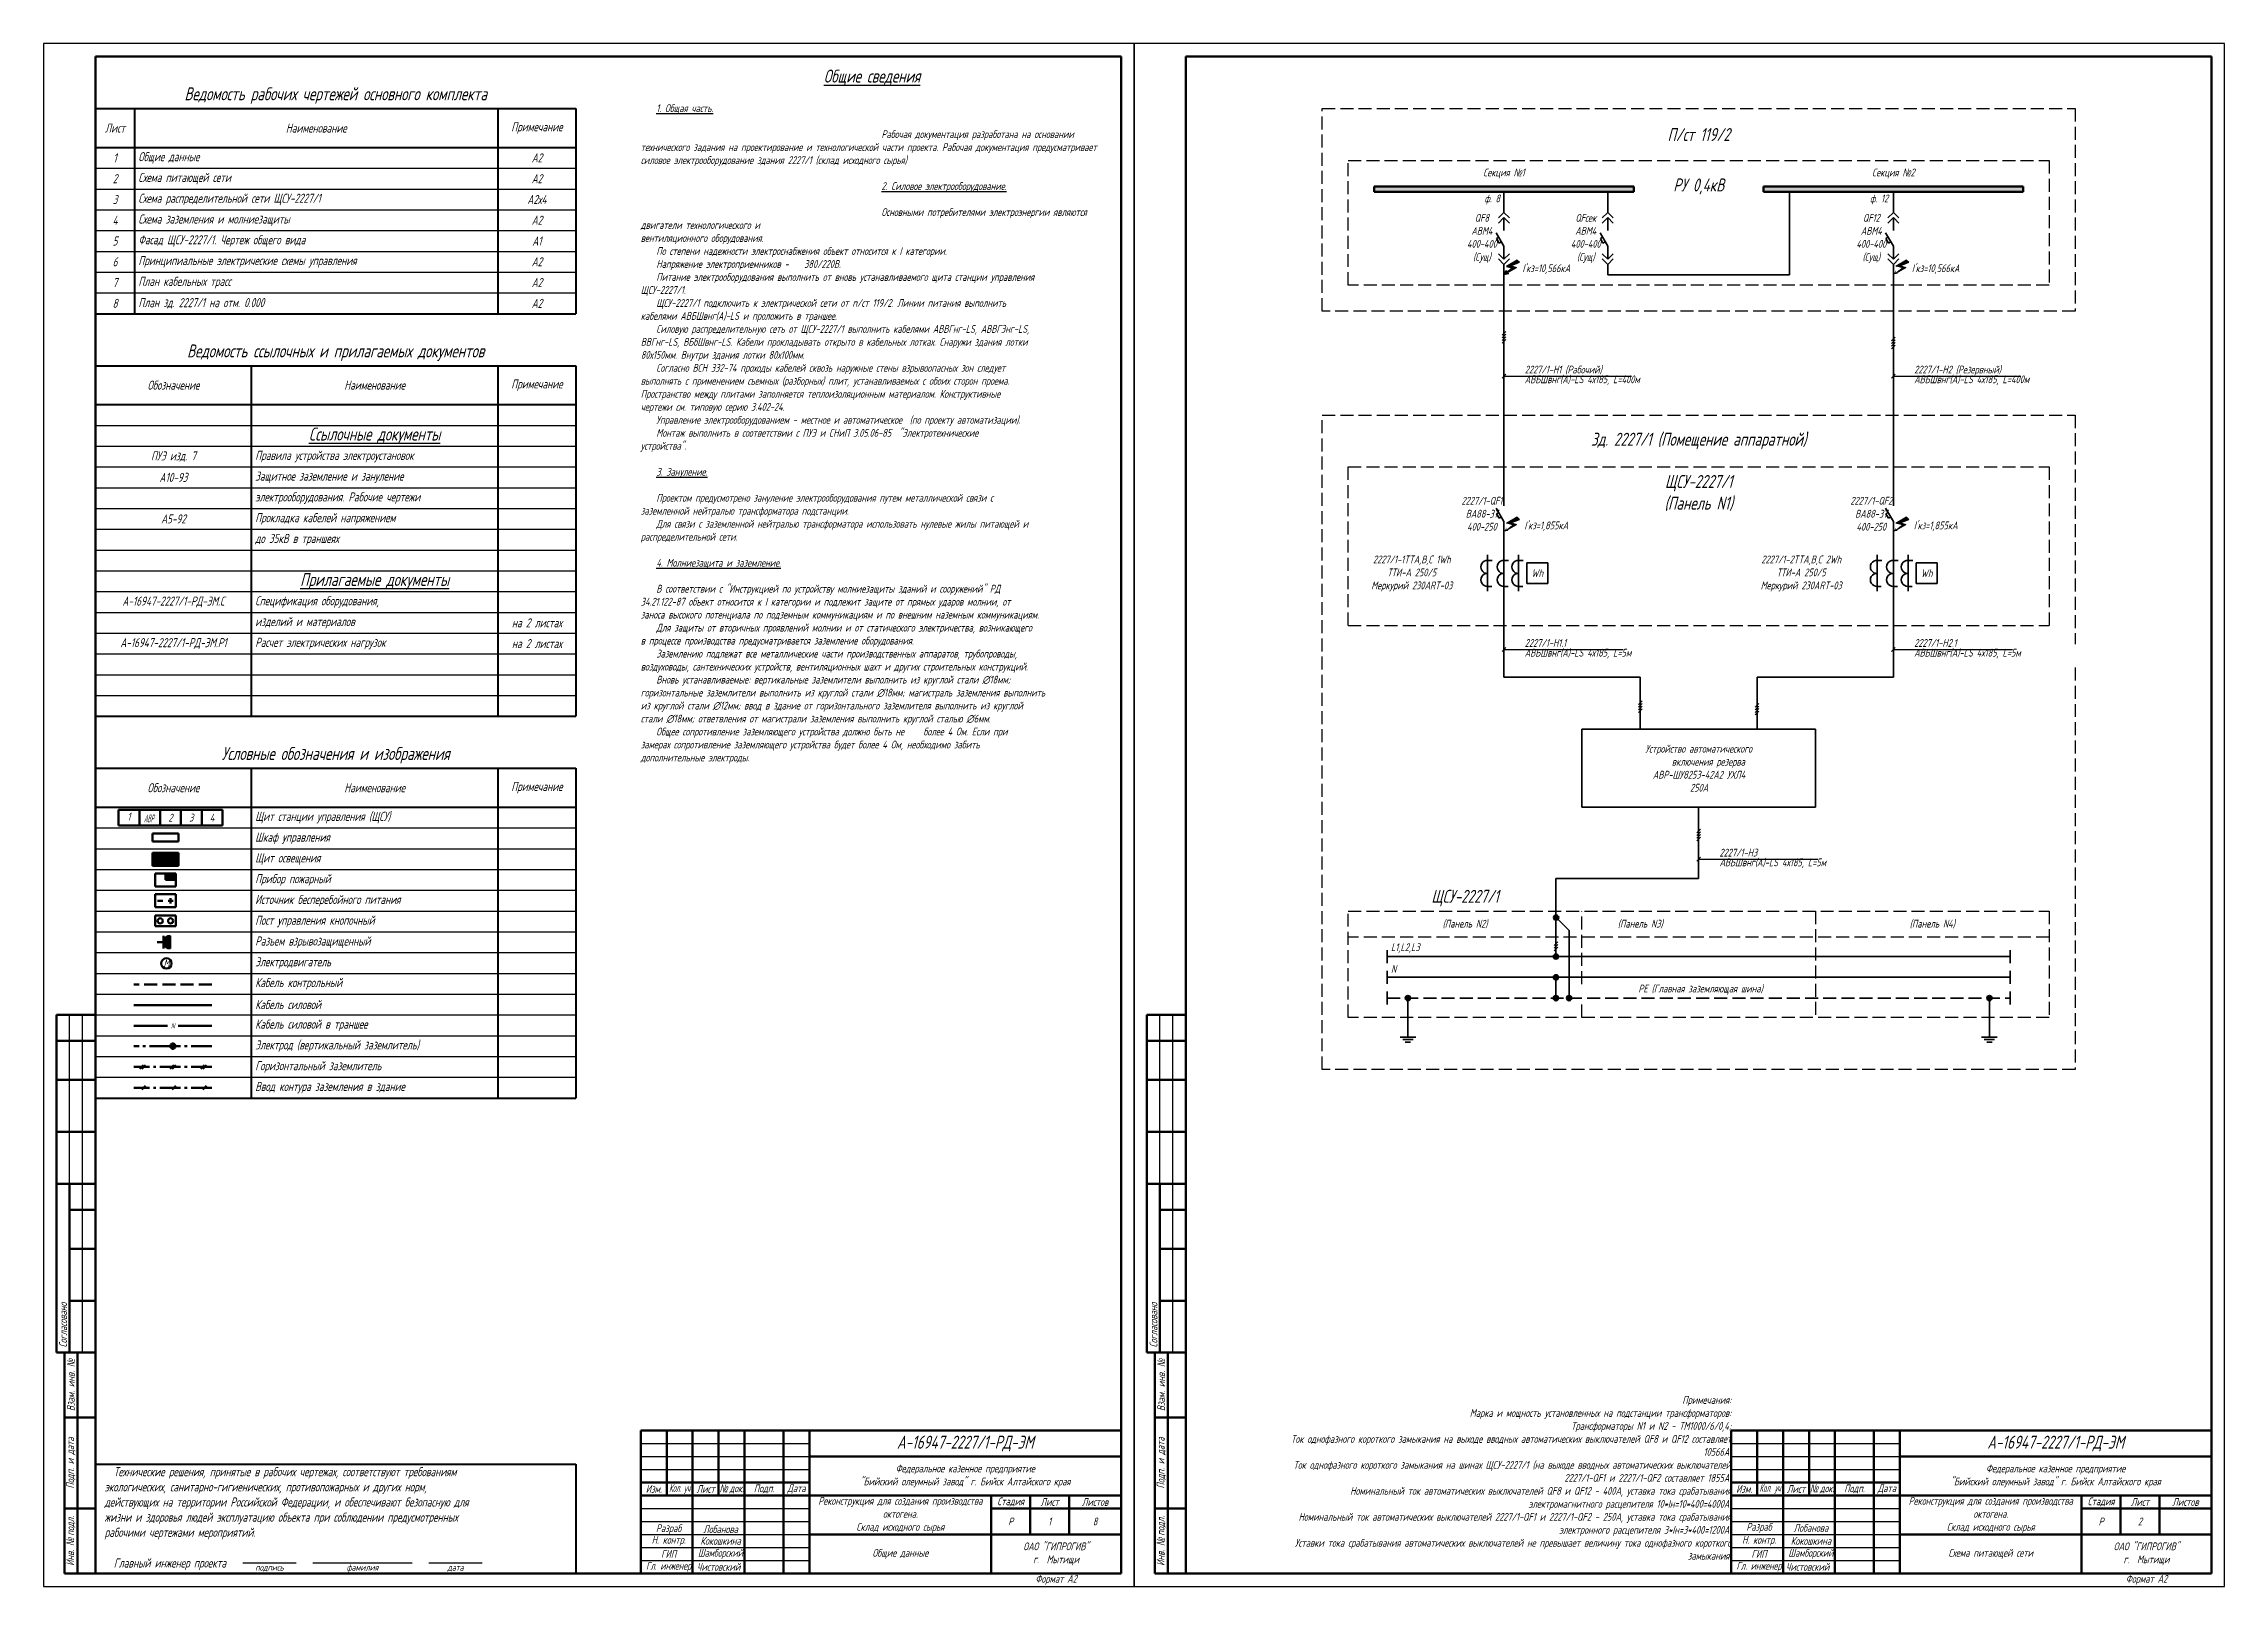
# Model space of a CAD drawing. Header units: millimetres. Extents: x 6735 to 13224, y -12144 to -9633.
# Drawn here: x 6735 to 7575, y -10227 to -9633 of the extents above; entities that cross this region are included whole.
import ezdxf
from ezdxf import colors
from ezdxf.entities.mleader import LeaderData, LeaderLine
from ezdxf.enums import TextEntityAlignment as Align
from ezdxf.math import Vec2, Vec3

# ---------------------------------------------------------------- set-up
doc = ezdxf.new("R2010")
doc.units = ezdxf.units.MM
doc.linetypes.add('gost5', pattern=[7, 5, -2, 0])
doc.linetypes.add('gost6', pattern=[12, 8, -1.5, 1, -1.5])
for name, color, linetype, lineweight in [('Заземление (Вновь)', 6, 'gost6', 50), ('КаБель контрольный (Вновь)', 142, 'gost5', 60), ('КаБель силовой (Вновь)', 1, 'Continuous', 60), ('Линия выноска', 137, 'Continuous', 25), ('ППК и др. приБоры', 171, 'Continuous', 50), ('Рамка толстая', 7, 'Continuous', 60), ('Рамка тонкая', 5, 'Continuous', 25), ('ТаБлица', 253, 'Continuous', 25), ('Текст', 2, 'Continuous', 25), ('Штампы', 252, 'Continuous', 25), ('Щиты пульты (Вновь)', 5, 'Continuous', 50), ('Эл. аппараты (Вновь)', 93, 'Continuous', 50), ('ЭлектрооБорудование (Вновь)', 160, 'Continuous', 60), ('Элемент эл. схем', 7, 'Continuous', 35)]:
    doc.layers.add(name, color=color, linetype=linetype, lineweight=lineweight)
doc.styles.add('GOST', font='GOST.shx', dxfattribs={"oblique": 15, "height": 3.5})
doc.styles.add('Simplex', font='simplex.shx', dxfattribs={"width": 0.7, "oblique": 15})

msp = doc.modelspace()

# ---------------------------------------------------------------- texts
at = {"layer": 'КаБель силовой (Вновь)', "style": 'Simplex', "oblique": 15, "width": 0.7}
msp.add_text('N', height=2, dxfattribs=at).set_placement((6784.88443, -10011.57689), align=Align.MIDDLE_CENTER)
at = {"layer": 'ТаБлица', "color": 2, "style": 'Simplex'}
for s, insert, char_height, width, attachment_point in [('Ведомость рабочих чертежей основного комплекта', (6847.60387, -9653.35746), 5, 185, 5), ('Лист', (6762.60387, -9665.85746), 3.5, 12, 5), ('Наименование', (6840.10387, -9665.85746), 3.5, 137, 5), ('Примечание', (6925.10387, -9665.85746), 3.5, 27, 5), ('1', (6762.60387, -9677.35746), 3.5, 15, 5), ('Общие данные', (6771.60387, -9677.35746), 3.5, 137, 4), ('А2', (6925.10387, -9677.35746), 3.5, 30, 5), ('2', (6762.60387, -9685.35746), 3.5, 15, 5), ('Схема питающей сети', (6771.60387, -9685.35746), 3.5, 137, 4), ('А2', (6925.10387, -9685.35746), 3.5, 30, 5), ('3', (6762.60387, -9693.35746), 3.5, 15, 5), ('Схема распределительной сети ЩСУ-2227/1', (6771.60387, -9693.35746), 3.5, 137, 4), ('А2х4', (6925.10387, -9693.35746), 3.5, 30, 5), ('4', (6762.60387, -9701.35746), 3.5, 15, 5), ('Схема заземления и молниезащиты ', (6771.60387, -9701.35746), 3.5, 137, 4), ('А2', (6925.10387, -9701.35746), 3.5, 30, 5), ('5', (6762.60387, -9709.35746), 3.5, 15, 5), ('Фасад ЩСУ-2227/1. Чертеж общего вида', (6771.60387, -9709.35746), 3.5, 137, 4), ('А1', (6925.10387, -9709.35746), 3.5, 30, 5), ('6', (6762.60387, -9717.35746), 3.5, 15, 5), ('Принципиальные электрические схемы управления', (6771.60387, -9717.35746), 3.5, 137, 4), ('А2', (6925.10387, -9717.35746), 3.5, 30, 5), ('7', (6762.60387, -9725.35746), 3.5, 15, 5), ('План кабельных трасс', (6771.60387, -9725.35746), 3.5, 137, 4), ('А2', (6925.10387, -9725.35746), 3.5, 30, 5), ('8', (6762.60387, -9733.35746), 3.5, 15, 5), ('План зд. 2227/1 на отм. 0.000', (6771.60387, -9733.35746), 3.5, 137, 4), ('А2', (6925.10387, -9733.35746), 3.5, 30, 5), ('Ведомость ссылочных и прилагаемых документов', (6847.60387, -9752.35746), 5, 185, 5), ('Обозначение', (6785.10387, -9764.85746), 3.5, 60, 5), ('Наименование', (6862.60387, -9764.85746), 3.5, 95, 5), ('Примечание', (6925.10387, -9764.85746), 3.5, 30, 5), ('{\\LСсылочные документы}', (6862.60387, -9784.35746), 5, 95, 5), ('ПУЭ изд. 7', (6785.10387, -9792.35746), 3.5, 60, 5), ('Правила устройства электроустановок', (6816.60387, -9792.35746), 3.5, 92, 4), ('А10-93', (6785.10387, -9800.35746), 3.5, 60, 5), ('Защитное заземление и зануление', (6816.60387, -9800.35746), 3.5, 92, 4), ('электрооборудования. Рабочие чертежи', (6816.60387, -9808.35746), 3.5, 92, 4), ('А5-92', (6785.10387, -9816.35746), 3.5, 60, 5), ('Прокладка кабелей напряжением ', (6816.60387, -9816.35746), 3.5, 92, 4), ('до 35кВ в траншеях', (6816.60387, -9824.35746), 3.5, 92, 4), ('{\\LПрилагаемые документы}', (6862.60387, -9840.35746), 5, 95, 5), ('А-16947-2227/1-РД-ЭМ.С', (6785.10387, -9848.35746), 3.5, 60, 5), ('Спецификация оборудования,', (6816.60387, -9848.35746), 3.5, 92, 4), ('изделий и материалов', (6816.60387, -9856.35746), 3.5, 92, 4), ('на 2 листах', (6925.10387, -9856.35746), 3.5, 30, 5), ('А-16947-2227/1-РД-ЭМ.Р1', (6785.10387, -9864.35746), 3.5, 60, 5), ('Расчет электрических нагрузок', (6816.60387, -9864.35746), 3.5, 92, 4), ('на 2 листах', (6925.10387, -9864.35746), 3.5, 30, 5), ('Условные обозначения и изображения', (6847.60387, -9907.35746), 5, 185, 5), ('Обозначение', (6785.10387, -9919.85746), 3.5, 60, 5), ('Наименование', (6862.60387, -9919.85746), 3.5, 95, 5), ('Примечание', (6925.10387, -9919.85746), 3.5, 30, 5), ('Щит станции управления (ЩСУ)', (6816.60387, -9931.35746), 3.5, 92, 4), ('Шкаф управления', (6816.60387, -9939.35746), 3.5, 92, 4), ('Щит освещения', (6816.60387, -9947.35746), 3.5, 92, 4), ('Прибор пожарный', (6816.60387, -9955.35746), 3.5, 92, 4), ('Источник бесперебойного питания', (6816.60387, -9963.35746), 3.5, 92, 4), ('Пост управления кнопочный', (6816.60387, -9971.35746), 3.5, 92, 4), ('Разъем взрывозащищенный', (6816.60387, -9979.35746), 3.5, 92, 4), ('Электродвигатель', (6816.60387, -9987.35746), 3.5, 92, 4), ('Кабель контрольный', (6816.60387, -9995.35746), 3.5, 92, 4), ('Кабель силовой', (6816.60387, -10003.35746), 3.5, 92, 4), ('Кабель силовой в траншее ', (6816.60387, -10011.35746), 3.5, 92, 4), ('Электрод (вертикальный заземлитель) ', (6816.60387, -10019.35746), 3.5, 92, 4), ('Горизонтальный заземлитель', (6816.60387, -10027.35746), 3.5, 92, 4), ('Ввод контура заземления в здание', (6816.60387, -10035.35746), 3.5, 92, 4)]:
    msp.add_mtext(s, dxfattribs=dict(at, insert=insert, char_height=char_height, width=width, attachment_point=attachment_point))
at = {"layer": 'Текст', "lineweight": 20, "style": 'Simplex', "oblique": 15}
for s, width, p in [('1', 0.7, (6767.98904, -9930.9176)), ('АВР', 0.4, (6775.63109, -9931.67665)), ('2', 0.7, (6783.98904, -9931.38267)), ('3', 0.7, (6791.98904, -9931.38267)), ('4', 0.7, (6799.98904, -9931.38267))]:
    msp.add_text(s, height=3, dxfattribs=dict(at, width=width)).set_placement(p, align=Align.MIDDLE_CENTER)
at = {"layer": 'Текст', "char_height": 3, "attachment_point": 1}
for s, width, heights, insert, style in [('\\pi92.71435;{\\L\\P\\pi70.51015;\\H1.6667x;Общие сведения\\P\\pi92.71435;\\H0.6x;\\P\\pi6;\\H0.99998x;1. Общая часть.\\P\\pi92.71435;\\P\\pi6;}Рабочая документация разработана на основании  технического задания на проектирование и технологической части проекта. Рабочая документация предусматривает силовое электрооборудование здания 2227/1 (склад исходного сырья)\\P\\P{\\L2. Силовое электрооборудование.\\P\\pi91.21435;\\P\\pi6;}Основными потребителями электроэнергии являются двигатели технологического и \\P\\pi0;вентиляционного оборудования.\\P\\pi6;По степени надежности электроснабжения объект относится к I категории.\\PНапряжение электроприемников -    380/220В.\\PПитание электрооборудования выполнить от вновь устанавливаемого щита станции управления \\P\\pi0;ЩСУ-2227/1.\\P\\pi6;ЩСУ-2227/1 подключить к электрической сети от п/ст 119/2. Линии питания выполнить \\P\\pi0;кабелями АВБШвнг(А)-LS и проложить в траншее.\\P\\pi6;Силовую распределительную сеть от ЩСУ-2227/1 выполнить кабелями АВВГнг-LS, АВВГЭнг-LS, \\P\\pi0;ВВГнг-LS, ВБбШвнг-LS. Кабели прокладывать открыто в кабельных лотках. Снаружи здания лотки \\P80х150мм. Внутри здания лотки 80х100мм.\\P\\pi6;Согласно ВСН 332-74 проходы кабелей сквозь наружные стены взрывоопасных зон следует \\P\\pi0;выполнять с применением съемных (разборных) плит, устанавливаемых с обоих сторон проема. \\PПространство между плитами заполняется теплоизоляционным материалом. Конструктивные \\Pчертежи см. типовую серию 3.402-24.  \\P\\pi6;Управление электрооборудованием - местное и автоматическое  (по проекту автоматизации).   \\PМонтаж выполнить в соответствии с ПУЭ и СНиП 3.05.06-85  "Электротехнические \\P\\pi0;устройства".\\P\\P\\pi6;{\\L3. Зануление.\\P\\P}Проектом предусмотрено зануление электрооборудования путем металлической связи с \\P\\pi0;заземленной нейтралью трансформатора подстанции. \\P\\pi6;Для связи с заземленной нейтралью трансформатора использовать нулевые жилы питающей и \\P\\pi0;распределительной сети.\\P\\pi88.4287,l6;\\P\\pi6,l0;{\\L4. Молниезащита и заземление.\\P\\P}В соответствии с "Инструкцией по устройству молниезащиты зданий и сооружений" РД \\P\\pi0;34.21.122-87 объект относится к I категории и подлежит защите от прямых ударов молнии, от \\Pзаноса высокого потенциала по подземным коммуникациям и по внешним наземным коммуникациям.\\P\\pi6;Для защиты от вторичных проявлений молнии и от статического электричества, возникающего \\P\\pi0;в процессе производства предусматривается заземление оборудования. \\P\\pi6;Заземлению подлежат все металлические части производственных аппаратов, трубопроводы, \\P\\pi0;воздуховоды, сантехнических устройств, вентиляционных шахт и других строительных конструкций.\\P\\pi6;Вновь устанавливаемые: вертикальные заземлители выполнить из круглой стали ∅18мм; \\P\\pi0;горизонтальные заземлители выполнить из круглой стали ∅18мм; магистраль заземления выполнить \\Pиз круглой стали ∅12мм; ввод в здание от горизонтального заземлителя выполнить из круглой \\Pстали ∅18мм; ответвления от магистрали заземления выполнить круглой сталью ∅6мм.   \\P\\pi6;Общее сопротивление заземляющего устройства должно быть не     более 4 Ом. Если при \\P\\pi0;замерах сопротивление заземляющего устройства будет более 4 Ом, необходимо забить \\Pдополнительные электроды.\\P\\pi6;   \\P', 185, [529], (6965.10387, -9638.35746), 'Simplex'), ('\\pxqc;Wh', 8, [3], (7306.44414, -9835.72017), 'GOST'), ('\\pxqc;Wh', 8, [3], (7456.44414, -9835.72017), 'GOST')]:
    msp.add_mtext_dynamic_manual_height_columns(s, width=width, gutter_width=12.5, heights=heights, dxfattribs=dict(at, insert=insert, style=style))
at = {"layer": 'Текст'}
for s, insert, char_height, width, attachment_point, style in [('П/ст 119/2', (7372.60387, -9668.35746), 5, 290, 5, 'Simplex'), ('Секция {\\fArial|b0|i0|c204|p34;№}1', (7297.60387, -9683.35746), 3, 100, 5, 'Simplex'), ('Секция {\\fArial|b0|i0|c204|p34;№}2', (7447.60387, -9683.35746), 3, 100, 5, 'Simplex'), ('ф. 8', (7293.10387, -9693.35746), 3, 9, 5, 'Simplex'), ('РУ 0,4кВ', (7372.60387, -9688.35746), 5, 290, 5, 'Simplex'), ('ф. 12', (7442.10387, -9693.35746), 3, 11, 5, 'Simplex'), ('QF8\\PАВМ4\\P400-400\\P(Сущ)', (7289.10387, -9708.35746), 3, 9, 5, 'Simplex'), ('QFсек\\PАВМ4\\P400-400\\P(Сущ)', (7329.10387, -9708.35746), 3, 9, 5, 'Simplex'), ('QF12\\PАВМ4\\P400-400\\P(Сущ)', (7439.10387, -9708.35746), 3, 9, 5, 'Simplex'), ("I'кз=10,566кА", (7313.88729, -9720.19795), 3, 9, 5, 'Simplex'), ("I'кз=10,566кА", (7463.88729, -9720.19795), 3, 9, 5, 'Simplex'), ('Зд. 2227/1 (Помещение аппаратной)', (7372.60387, -9786.35746), 5, 150, 5, 'Simplex'), ('ЩСУ-2227/1\\P(Панель N1)', (7372.60387, -9806.35746), 5, 150, 5, 'Simplex'), ('2227/1-QF1\\PВА88-37\\P400-250', (7289.10387, -9814.35746), 3, 9, 5, 'Simplex'), ('2227/1-QF2\\PВА88-37\\P400-250', (7439.10387, -9814.35746), 3, 9, 5, 'Simplex'), ("I'кз=1,855кА", (7313.88729, -9819.19795), 3, 9, 5, 'Simplex'), ("I'кз=1,855кА", (7463.88729, -9819.19795), 3, 9, 5, 'Simplex'), ('2227/1-1TTА,В,С 1Wh\\PТТИ-А 250/5\\PМеркурий 230ART-03', (7262.10387, -9837.35375), 3, 49, 5, 'Simplex'), ('2227/1-2TTА,В,С 2Wh\\PТТИ-А 250/5\\PМеркурий 230ART-03', (7412.10387, -9837.35375), 3, 49, 5, 'Simplex'), ('{\\Fsimplex|c204;\\W0.7;Устройство автоматического \\P\\pi7.4553;включения резерва \\P\\pi0.2994;АВР-ШУ8253-42А2 УХЛ4 \\P250А}', (7372.60387, -9912.35005), 3, 90, 5, 'GOST'), ('ЩСУ-2227/1', (7282.60387, -9962.35005), 5, 90, 5, 'Simplex'), ('(Панель N2)', (7282.60387, -9972.35005), 3, 90, 5, 'Simplex'), ('(Панель N3)', (7350.10387, -9972.35005), 3, 45, 5, 'Simplex'), ('(Панель N4)', (7462.60387, -9972.35005), 3, 90, 5, 'Simplex'), ('\\pxql; L1,L2,L3', (7265.55194, -9981.60005), 3, 25.8961394, 5, 'Simplex'), ('\\pxql; N', (7265.55194, -9989.60005), 3, 25.8961394, 5, 'Simplex'), (' PE (Главная заземляющая шина)', (7372.60387, -9997.60005), 3, 240, 5, 'Simplex'), ('\\pl3,t3;Примечания:\\PМарка и мощность установленных на подстанции трансформаторов:\\PТрансформаторы N1 и N2 - ТМ1000/6/0,4;\\PТок однофазного короткого замыкания на выходе вводных автоматических выключателей QF8 и QF12 составляет \\P10566А.\\PТок однофазного короткого замыкания на шинах ЩСУ-2227/1 (на выходе вводных автоматических выключателей \\P2227/1-QF1 и 2227/1-QF2 составляет 1855А.\\PНоминальный ток автоматических выключателей QF8 и QF12 - 400А, уставка тока срабатывания \\Pэлектромагнитного расцепителя 10*Iн=10*400=4000А.\\PНоминальный ток автоматических выключателей 2227/1-QF1 и 2227/1-QF2 - 250А, уставка тока срабатывания \\Pэлектронного расцепителя 3*Iн=3*400=1200А.\\PУставки тока срабатывания автоматических выключателей не превышает величину тока однофазного короткого \\Pзамыкания.  \\P', (7385.10387, -10154.09316), 3, 210, 3, 'Simplex'), ('\\pi3.5,l3.5;Технические решения, принятые в рабочих чертежах, соответствуют требованиям \\P\\pi0;экологических, санитарно-гигиенических, противопожарных и других норм, \\Pдействующих на территории Российской Федерации, и обеспечивают безопасную для \\Pжизни и здоровья людей эксплуатацию объекта при соблюдении предусмотренных \\Pрабочими чертежами мероприятий.\\P', (6755.10387, -10195.35746), 3.5, 185, 4, 'Simplex'), ('\\A1;\\pi3.5,l3.5;Главный инженер проекта    {\\H0.7x;\\S               /подпись;\\H1.4286x;    \\H0.70001x;\\S                            /фамилия;\\H1.4286x;    \\H0.70001x;\\S               /дата;\\H1.42855x;\\P}', (6755.10387, -10218.35746), 3.5, 185, 4, 'Simplex')]:
    msp.add_mtext(s, dxfattribs=dict(at, insert=insert, char_height=char_height, width=width, attachment_point=attachment_point, style=style))
at = {"layer": 'Штампы', "color": 2, "char_height": 3, "rotation": 90, "style": 'Simplex'}
for s, insert, width, attachment_point in [('Согласовано', (6742.60387, -10135.35746), 61, 4), ('Согласовано', (7162.60387, -10135.35746), 61, 4), ('Взам. инв. {\\fArial|b0|i0|c204|p34;№}', (6745.60387, -10149.85746), 25, 5), ('Взам. инв. {\\fArial|b0|i0|c204|p34;№}', (7165.60387, -10149.85746), 25, 5), ('Подп. и дата', (6745.60387, -10179.85746), 35, 5), ('Подп. и дата', (7165.60387, -10179.85746), 35, 5), ('Инв. {\\fArial|b0|i0|c204|p34;№ }подл.', (6745.60387, -10209.85746), 25, 5), ('Инв. {\\fArial|b0|i0|c204|p34;№ }подл.', (7165.60387, -10209.85746), 25, 5)]:
    msp.add_mtext(s, dxfattribs=dict(at, insert=insert, width=width, attachment_point=attachment_point))
at = {"layer": 'Штампы', "color": 2, "attachment_point": 5, "style": 'Simplex'}
for s, insert, char_height, width in [('А-16947-2227/1-РД-ЭМ', (7090.10387, -10172.35746), 5, 120), ('А-16947-2227/1-РД-ЭМ', (7510.10387, -10172.35746), 5, 120), ('Федеральное казенное предприятие\\P"Бийский олеумный завод" г. Бийск Алтайского края', (7090.10387, -10184.85746), 3, 120), ('Федеральное казенное предприятие\\P"Бийский олеумный завод" г. Бийск Алтайского края', (7510.10387, -10184.85746), 3, 120), ('Изм.', (6970.10387, -10189.85746), 3, 10), ('{\\W0.5;Кол. уч}', (6980.10387, -10189.85746), 3, 10), ('{\\W0.7;Лист}', (6990.10387, -10189.85746), 3, 10), ('{\\fArial|b0|i0|c204|p34;\\W0.6;№ \\Fsimplex|c204;док.}', (7000.10387, -10189.85746), 3, 10), ('Подп.', (7012.60387, -10189.85746), 3, 15), ('{\\W0.7;Дата}', (7025.10387, -10189.85746), 3, 10), ('Изм.', (7390.10387, -10189.85746), 3, 10), ('{\\W0.5;Кол. уч}', (7400.10387, -10189.85746), 3, 10), ('{\\W0.7;Лист}', (7410.10387, -10189.85746), 3, 10), ('{\\fArial|b0|i0|c204|p34;\\W0.6;№ \\Fsimplex|c204;док.}', (7420.10387, -10189.85746), 3, 10), ('Подп.', (7432.60387, -10189.85746), 3, 15), ('{\\W0.7;Дата}', (7445.10387, -10189.85746), 3, 10), ('Реконструкция для создания производства октогена. \\PСклад исходного сырья', (7065.10387, -10199.85746), 3, 70), ('Стадия', (7107.60387, -10194.85746), 3, 15), ('Лист', (7122.60387, -10194.85746), 3, 15), ('Листов', (7140.10387, -10194.85746), 3, 20), ('Реконструкция для создания производства октогена. \\PСклад исходного сырья', (7485.10387, -10199.85746), 3, 70), ('Стадия', (7527.60387, -10194.85746), 3, 15), ('Лист', (7542.60387, -10194.85746), 3, 15), ('Листов', (7560.10387, -10194.85746), 3, 20), (' Разраб', (6975.10387, -10205.35746), 3, 20), (' Лобанова', (6995.10387, -10205.35746), 3, 20), ('Р', (7107.60387, -10202.35746), 3, 15), ('1', (7122.60387, -10202.35746), 3, 15), ('8', (7140.10387, -10202.35746), 3, 20), (' Разраб', (7395.10387, -10204.85746), 3, 20), (' Лобанова', (7415.10387, -10204.85746), 3, 20), ('Р', (7527.60387, -10202.35746), 3, 15), ('2', (7542.60387, -10202.35746), 3, 15), (' Н. контр.', (6975.10387, -10209.85746), 3, 20), (' ГИП', (6975.10387, -10214.85746), 3, 20), ('{\\W0.6; Шамборский}', (6995.10387, -10214.85746), 3, 20), (' Кокошкина', (6995.10387, -10209.85746), 3, 20), ('Общие данные', (7065.10387, -10214.85746), 3, 70), ('ОАО "ГИПРОГИВ"\\Pг.  Мытищи', (7125.10387, -10214.85746), 3, 50), (' Н. контр.', (7395.10387, -10209.85746), 3, 20), (' ГИП', (7395.10387, -10214.85746), 3, 20), ('{\\W0.6; Шамборский}', (7415.10387, -10214.85746), 3, 20), (' Кокошкина', (7415.10387, -10209.85746), 3, 20), ('Схема питающей сети', (7485.10387, -10214.85746), 3, 70), ('ОАО "ГИПРОГИВ"\\Pг.  Мытищи', (7545.10387, -10214.85746), 3, 50), ('{\\W0.6; Гл. инженер}', (6975.10387, -10219.85746), 3, 20), ('Чистовский', (6995.10387, -10219.85746), 3, 18.9407963), ('{\\W0.6; Гл. инженер}', (7395.10387, -10219.85746), 3, 20), ('Чистовский', (7414.57427, -10219.85746), 3, 17.9650575), ('Формат А2', (7125.10387, -10224.85746), 3, 50), ('Формат А2', (7545.10387, -10224.85746), 3, 50)]:
    msp.add_mtext(s, dxfattribs=dict(at, insert=insert, char_height=char_height, width=width))
at = {"layer": 'ЭлектрооБорудование (Вновь)', "insert": (6782.40553, -9987.49712), "char_height": 3, "attachment_point": 5, "style": 'Simplex'}
msp.add_mtext_dynamic_manual_height_columns('М', width=3.0147096, gutter_width=12.5, heights=[0], dxfattribs=at)

# ---------------------------------------------------------------- blocks, each defined once
blk = doc.blocks.new('A$C54FF5821')
at = {"layer": 'Рамка толстая'}
for p, q in [((20, 589), (20, 5)), ((415, 589), (20, 589)), ((415, 5), (415, 589)), ((20, 5), (415, 5))]:
    blk.add_line(p, q, dxfattribs=at)
at = {"layer": 'Рамка тонкая'}
for p, q in [((420, 594), (0, 594)), ((0, 594), (0, 0)), ((420, 0), (420, 594)), ((0, 0), (420, 0))]:
    blk.add_line(p, q, dxfattribs=at)
blk = doc.blocks.new('_Oblique')
at = {"color": 0, "lineweight": -2}
blk.add_line((-0.5, -0.5), (0.5, 0.5), dxfattribs=at)
blk = doc.blocks.new('A$C629C7F59')
at = {"layer": 'Эл. аппараты (Вновь)'}
for p, q in [((0, 8), (0, 0)), ((4, 8), (0, 8)), ((0, 0), (4, 0)), ((4, 0), (4, 8))]:
    blk.add_line(p, q, dxfattribs=at)
for centre in [(2, 6), (2, 2)]:
    blk.add_circle(centre, 1, dxfattribs=at)
blk = doc.blocks.new('A$C25011874')
at = {"layer": 'ППК и др. приБоры'}
blk.add_hatch(color=256, dxfattribs=at).paths.add_polyline_path([(4, 0), (4, 2.5), (0, 2.5), (0, 0)])
for p, q in [((0, 5), (0, 0)), ((8, 5), (0, 5)), ((4, 2.5), (0, 2.5)), ((0, 0), (8, 0)), ((4, 0), (4, 2.5)), ((8, 0), (8, 5))]:
    blk.add_line(p, q, dxfattribs=at)
blk = doc.blocks.new('A$C05EB3272')
at = {"layer": 'ЭлектрооБорудование (Вновь)'}
for p, q in [((0, 5), (8, 5)), ((0, 0), (0, 5)), ((3, 2.5), (1, 2.5)), ((2, 3.5), (2, 1.5)), ((7, 2.5), (5, 2.5)), ((8, 5), (8, 0)), ((8, 0), (0, 0))]:
    blk.add_line(p, q, dxfattribs=at)
blk = doc.blocks.new('A$C1733719F')
at = {"layer": 'Эл. аппараты (Вновь)'}
blk.add_hatch(color=256, dxfattribs=at).paths.add_polyline_path([(0, 0), (5, 0, 1)])
for p, q in [((0, 2.5), (5, 2.5)), ((2.5, 2.5), (2.5, 5)), ((0, 0), (5, 0))]:
    blk.add_line(p, q, dxfattribs=at)
blk.add_arc((2.5, 0), 2.5, 0, 180, dxfattribs=at)

# ---------------------------------------------------------------- hatches: boundary and pattern name
for points in [[(7298.58294, -9719.12317), (7300.79534, -9719.71598), (7298.47027, -9721.54282), (7298.64431, -9720.66372), (7297.60387, -9722.22356), (7299.44255, -9721.85629), (7298.56572, -9721.68252), (7302.4526, -9719.49615), (7300.24402, -9718.90436), (7303.54357, -9717.55666), (7302.69504, -9716.70813)], [(7448.58294, -9719.12317), (7450.79534, -9719.71598), (7448.47027, -9721.54282), (7448.64431, -9720.66372), (7447.60387, -9722.22356), (7449.44255, -9721.85629), (7448.56572, -9721.68252), (7452.4526, -9719.49615), (7450.24402, -9718.90436), (7453.54357, -9717.55666), (7452.69504, -9716.70813)], [(7298.58294, -9818.12317), (7300.79534, -9818.71598), (7298.47027, -9820.54282), (7298.64431, -9819.66372), (7297.60387, -9821.22356), (7299.44255, -9820.85629), (7298.56572, -9820.68252), (7302.4526, -9818.49615), (7300.24402, -9817.90436), (7303.54357, -9816.55666), (7302.69504, -9815.70813)], [(7448.58294, -9818.12317), (7450.79534, -9818.71598), (7448.47027, -9820.54282), (7448.64431, -9819.66372), (7447.60387, -9821.22356), (7449.44255, -9820.85629), (7448.56572, -9820.68252), (7452.4526, -9818.49615), (7450.24402, -9817.90436), (7453.54357, -9816.55666), (7452.69504, -9815.70813)]]:
    msp.add_hatch(color=256).paths.add_polyline_path(points)
at = {"layer": 'Заземление (Вновь)'}
msp.add_hatch(color=256, dxfattribs=at).paths.add_polyline_path([(6785.38443, -10019.35746, 1), (6784.38443, -10019.35746, 1)])
at = {"layer": 'КаБель силовой (Вновь)'}
for points in [[(7247.60387, -9688.35746), (7247.60387, -9690.35746), (7347.60387, -9690.35746), (7347.60387, -9688.35746)], [(7397.60387, -9688.35746), (7397.60387, -9690.35746), (7497.60387, -9690.35746), (7497.60387, -9688.35746)]]:
    msp.add_hatch(color=256, dxfattribs=at).paths.add_polyline_path(points)
at = {"layer": 'Щиты пульты (Вновь)', "ltscale": 100}
msp.add_hatch(color=256, dxfattribs=at).paths.add_polyline_path([(6787.01711, -9949.8752), (6787.01711, -9944.8752), (6777.01711, -9944.8752), (6777.01711, -9949.8752)])
at = {"layer": 'Элемент эл. схем'}
h = msp.add_hatch(color=256, dxfattribs=at)
h.paths.add_polyline_path([(7317.70004, -9969.8482), (7316.70004, -9969.8482, 0.414213562), (7317.70004, -9970.8482)], flags=17)
h.paths.add_polyline_path([(7316.70004, -9969.8482), (7317.70004, -9969.8482), (7317.70004, -9970.8482, 0.414213562), (7318.70004, -9969.8482, 1)])
h = msp.add_hatch(color=256, dxfattribs=at)
h.paths.add_polyline_path([(7317.60387, -9984.85005), (7316.60387, -9984.85005, 0.414213562), (7317.60387, -9985.85005)], flags=17)
h.paths.add_polyline_path([(7316.60387, -9984.85005), (7317.60387, -9984.85005), (7317.60387, -9985.85005, 0.414213562), (7318.60387, -9984.85005, 1)])
h = msp.add_hatch(color=256, dxfattribs=at)
h.paths.add_polyline_path([(7317.60387, -9992.8482), (7316.60387, -9992.8482, 0.414213562), (7317.60387, -9993.8482)], flags=17)
h.paths.add_polyline_path([(7316.60387, -9992.8482), (7317.60387, -9992.8482), (7317.60387, -9993.8482, 0.414213562), (7318.60387, -9992.8482, 1)])
h = msp.add_hatch(color=256, dxfattribs=at)
h.paths.add_polyline_path([(7260.60387, -10000.85005), (7259.60387, -10000.85005, 0.414213562), (7260.60387, -10001.85005)], flags=17)
h.paths.add_polyline_path([(7259.60387, -10000.85005), (7260.60387, -10000.85005), (7260.60387, -10001.85005, 0.414213562), (7261.60387, -10000.85005, 1)])
h = msp.add_hatch(color=256, dxfattribs=at)
h.paths.add_polyline_path([(7317.60387, -10000.85005), (7316.60387, -10000.85005, 0.414213562), (7317.60387, -10001.85005)], flags=17)
h.paths.add_polyline_path([(7316.60387, -10000.85005), (7317.60387, -10000.85005), (7317.60387, -10001.85005, 0.414213562), (7318.60387, -10000.85005, 1)])
h = msp.add_hatch(color=256, dxfattribs=at)
h.paths.add_polyline_path([(7322.70004, -10000.8482), (7321.70004, -10000.8482, 0.414213562), (7322.70004, -10001.8482)], flags=17)
h.paths.add_polyline_path([(7321.70004, -10000.8482), (7322.70004, -10000.8482), (7322.70004, -10001.8482, 0.414213562), (7323.70004, -10000.8482, 1)])
h = msp.add_hatch(color=256, dxfattribs=at)
h.paths.add_polyline_path([(7484.60387, -10000.85005), (7485.60387, -10000.85005, -0.414213562), (7484.60387, -10001.85005)], flags=17)
h.paths.add_polyline_path([(7485.60387, -10000.85005), (7484.60387, -10000.85005), (7484.60387, -10001.85005, -0.414213562), (7483.60387, -10000.85005, -1)])

# ---------------------------------------------------------------- linework, layer by layer
for p, q in [((7302.69504, -9716.70813), (7298.58294, -9719.12317)), ((7300.24402, -9718.90436), (7303.54357, -9717.55666)), ((7302.69504, -9716.70813), (7303.54357, -9717.55666)), ((7452.69504, -9716.70813), (7448.58294, -9719.12317)), ((7450.24402, -9718.90436), (7453.54357, -9717.55666)), ((7452.69504, -9716.70813), (7453.54357, -9717.55666)), ((7297.60387, -9722.22356), (7298.64431, -9720.66372)), ((7297.60387, -9722.22356), (7299.44255, -9721.85629)), ((7298.47027, -9721.54282), (7300.79534, -9719.71598)), ((7298.64431, -9720.66372), (7298.47027, -9721.54282)), ((7298.56572, -9721.68252), (7302.4526, -9719.49615)), ((7298.56572, -9721.68252), (7299.44255, -9721.85629)), ((7298.58294, -9719.12317), (7300.79534, -9719.71598)), ((7300.24402, -9718.90436), (7302.4526, -9719.49615)), ((7448.56572, -9721.68252), (7452.4526, -9719.49615)), ((7450.24402, -9718.90436), (7452.4526, -9719.49615)), ((7298.56572, -9820.68252), (7302.4526, -9818.49615)), ((7302.69504, -9815.70813), (7298.58294, -9818.12317)), ((7300.24402, -9817.90436), (7303.54357, -9816.55666)), ((7300.24402, -9817.90436), (7302.4526, -9818.49615)), ((7302.69504, -9815.70813), (7303.54357, -9816.55666)), ((7448.56572, -9820.68252), (7452.4526, -9818.49615)), ((7452.69504, -9815.70813), (7448.58294, -9818.12317)), ((7450.24402, -9817.90436), (7453.54357, -9816.55666)), ((7450.24402, -9817.90436), (7452.4526, -9818.49615)), ((7452.69504, -9815.70813), (7453.54357, -9816.55666))]:
    msp.add_line(p, q)
at = {"layer": 'Заземление (Вновь)'}
for p, q in [((6783.88443, -10019.35746), (6769.88443, -10019.35746)), ((6799.88443, -10019.35746), (6785.88443, -10019.35746)), ((6799.88443, -10027.35746), (6769.88443, -10027.35746)), ((6773.5425, -10026.65035), (6772.12829, -10028.06456)), ((6774.3425, -10026.65035), (6772.92829, -10028.06456)), ((6785.26406, -10026.65035), (6783.84985, -10028.06456)), ((6786.06406, -10026.65035), (6784.64985, -10028.06456)), ((6797.01693, -10026.65035), (6795.60272, -10028.06456)), ((6797.81693, -10026.65035), (6796.40272, -10028.06456)), ((6799.88443, -10035.35746), (6769.88443, -10035.35746)), ((6774.3425, -10034.65035), (6772.92829, -10036.06456)), ((6786.06406, -10034.65035), (6784.64985, -10036.06456)), ((6797.81693, -10034.65035), (6796.40272, -10036.06456))]:
    msp.add_line(p, q, dxfattribs=at)
for radius in [1, 0.5]:
    msp.add_circle((6784.88443, -10019.35746), radius, dxfattribs=at)
at = {"layer": 'КаБель контрольный (Вновь)'}
msp.add_line((6799.88443, -9995.57689), (6769.88443, -9995.57689), dxfattribs=at)
at = {"layer": 'КаБель силовой (Вновь)'}
for p, q in [((7247.60387, -9688.35746), (7247.60387, -9690.35746)), ((7347.60387, -9688.35746), (7247.60387, -9688.35746)), ((7247.60387, -9690.35746), (7347.60387, -9690.35746)), ((7347.60387, -9690.35746), (7347.60387, -9688.35746)), ((7397.60387, -9688.35746), (7397.60387, -9690.35746)), ((7497.60387, -9688.35746), (7397.60387, -9688.35746)), ((7397.60387, -9690.35746), (7497.60387, -9690.35746)), ((7497.60387, -9690.35746), (7497.60387, -9688.35746)), ((6799.88443, -10003.57689), (6769.88443, -10003.57689)), ((6782.88443, -10011.57689), (6769.88443, -10011.57689)), ((6786.88443, -10011.57689), (6799.88443, -10011.57689))]:
    msp.add_line(p, q, dxfattribs=at)
at = {"layer": 'Рамка тонкая', "linetype": 'gost5'}
for p, q in [((7227.60387, -9736.35746), (7227.60387, -9658.35746)), ((7227.60387, -9658.35746), (7517.60387, -9658.35746)), ((7517.60387, -9658.35746), (7517.60387, -9736.35746)), ((7237.60387, -9726.35746), (7237.60387, -9678.35746)), ((7237.60387, -9678.35746), (7507.60387, -9678.35746)), ((7507.60387, -9678.35746), (7507.60387, -9726.35746)), ((7507.60387, -9726.35746), (7237.60387, -9726.35746)), ((7517.60387, -9736.35746), (7227.60387, -9736.35746)), ((7227.60387, -9776.35746), (7517.60387, -9776.35746)), ((7227.60387, -10028.35005), (7227.60387, -9776.35746)), ((7517.60387, -9776.35746), (7517.60387, -9864.62144)), ((7237.60387, -9796.35746), (7507.60387, -9796.35746)), ((7237.60387, -9857.35005), (7237.60387, -9796.35746)), ((7507.60387, -9796.35746), (7507.60387, -9857.35005)), ((7237.60387, -9857.35005), (7507.60387, -9857.35005)), ((7517.60387, -9873.62144), (7517.60387, -10028.35005)), ((7237.60387, -9967.35005), (7507.60387, -9967.35005)), ((7237.60387, -10008.35005), (7237.60387, -9967.35005)), ((7327.60387, -9995.48153), (7327.60387, -9967.35005)), ((7417.60387, -9967.35005), (7417.60387, -10008.35005)), ((7507.60387, -9967.35005), (7507.60387, -10008.35005)), ((7507.60387, -9977.35005), (7237.60387, -9977.35005)), ((7327.60387, -10008.35005), (7327.60387, -10002.02745)), ((7507.60387, -10008.35005), (7237.60387, -10008.35005)), ((7517.60387, -10028.35005), (7227.60387, -10028.35005))]:
    msp.add_line(p, q, dxfattribs=at)
at = {"layer": 'Рамка тонкая'}
for p, q in [((7296.89676, -9745.63312), (7298.31098, -9744.21891)), ((7296.89676, -9746.63312), (7298.31098, -9745.21891)), ((7296.89676, -9747.63312), (7298.31098, -9746.21891)), ((7296.89676, -9748.63312), (7298.31098, -9747.21891)), ((7446.89676, -9747.82679), (7448.31098, -9746.41257)), ((7446.89676, -9748.82679), (7448.31098, -9747.41257)), ((7446.89676, -9749.82679), (7448.31098, -9748.41257)), ((7446.89676, -9750.82679), (7448.31098, -9749.41257)), ((7349.39676, -9887.86492), (7350.81098, -9886.45071)), ((7349.39676, -9888.86492), (7350.81098, -9887.45071)), ((7349.39676, -9889.86492), (7350.81098, -9888.45071)), ((7349.39676, -9890.86492), (7350.81098, -9889.45071)), ((7394.39676, -9888.82988), (7395.81098, -9887.41566)), ((7394.39676, -9889.82988), (7395.81098, -9888.41566)), ((7394.39676, -9890.82988), (7395.81098, -9889.41566)), ((7394.39676, -9891.82988), (7395.81098, -9890.41566)), ((7371.89676, -9937.24378), (7373.31098, -9935.82956)), ((7371.89676, -9938.24378), (7373.31098, -9936.82956)), ((7371.89676, -9939.24378), (7373.31098, -9937.82956)), ((7371.89676, -9940.24378), (7373.31098, -9938.82956)), ((7316.89676, -9980.59837), (7318.31098, -9979.18416)), ((7316.89676, -9981.59837), (7318.31098, -9980.18416)), ((7316.89676, -9982.59837), (7318.31098, -9981.18416))]:
    msp.add_line(p, q, dxfattribs=at)
at = {"layer": 'ТаБлица', "lineweight": 40}
for p, q in [((6755.10387, -9658.35746), (6940.10387, -9658.35746)), ((6770.10387, -9658.35746), (6770.10387, -9737.35746)), ((6910.10387, -9658.35746), (6910.10387, -9737.35746)), ((6940.10387, -9658.35746), (6940.10387, -9737.35746)), ((6755.10387, -9673.35746), (6940.10387, -9673.35746)), ((6755.10387, -9737.35746), (6940.10387, -9737.35746)), ((6755.10387, -9757.35746), (6940.10387, -9757.35746)), ((6815.10387, -9757.35746), (6815.10387, -9892.35746)), ((6910.10387, -9757.35746), (6910.10387, -9892.35746)), ((6940.10387, -9757.35746), (6940.10387, -9892.35746)), ((6755.10387, -9772.35746), (6940.10387, -9772.35746)), ((6755.10387, -9892.35746), (6940.10387, -9892.35746)), ((6755.10387, -9912.35746), (6940.10387, -9912.35746)), ((6815.10387, -9912.35746), (6815.10387, -10039.35746)), ((6910.10387, -9912.35746), (6910.10387, -10039.35746)), ((6940.10387, -9912.35746), (6940.10387, -10039.35746)), ((6755.10387, -9927.35746), (6940.10387, -9927.35746)), ((6755.10387, -10039.35746), (6940.10387, -10039.35746)), ((6755.10387, -10180.35746), (6940.10387, -10180.35746)), ((6940.10387, -10180.35746), (6940.10387, -10222.35746))]:
    msp.add_line(p, q, dxfattribs=at)
at = {"layer": 'ТаБлица', "color": 5, "lineweight": 25}
for p, q in [((6755.10387, -9681.35746), (6940.10387, -9681.35746)), ((6755.10387, -9689.35746), (6940.10387, -9689.35746)), ((6755.10387, -9697.35746), (6940.10387, -9697.35746)), ((6755.10387, -9705.35746), (6940.10387, -9705.35746)), ((6755.10387, -9713.35746), (6940.10387, -9713.35746)), ((6755.10387, -9721.35746), (6940.10387, -9721.35746)), ((6755.10387, -9729.35746), (6940.10387, -9729.35746)), ((6755.10387, -9780.35746), (6940.10387, -9780.35746)), ((6755.10387, -9788.35746), (6940.10387, -9788.35746)), ((6755.10387, -9796.35746), (6940.10387, -9796.35746)), ((6755.10387, -9804.35746), (6940.10387, -9804.35746)), ((6755.10387, -9812.35746), (6940.10387, -9812.35746)), ((6755.10387, -9820.35746), (6940.10387, -9820.35746)), ((6755.10387, -9828.35746), (6940.10387, -9828.35746)), ((6755.10387, -9836.35746), (6940.10387, -9836.35746)), ((6755.10387, -9844.35746), (6940.10387, -9844.35746)), ((6755.10387, -9852.35746), (6940.10387, -9852.35746)), ((6755.10387, -9860.35746), (6940.10387, -9860.35746)), ((6755.10387, -9868.35746), (6940.10387, -9868.35746)), ((6755.10387, -9876.35746), (6940.10387, -9876.35746)), ((6755.10387, -9884.35746), (6940.10387, -9884.35746)), ((6755.10387, -9935.35746), (6940.10387, -9935.35746)), ((6755.10387, -9943.35746), (6940.10387, -9943.35746)), ((6755.10387, -9951.35746), (6940.10387, -9951.35746)), ((6755.10387, -9959.35746), (6940.10387, -9959.35746)), ((6755.10387, -9967.35746), (6940.10387, -9967.35746)), ((6755.10387, -9975.35746), (6940.10387, -9975.35746)), ((6755.10387, -9983.35746), (6940.10387, -9983.35746)), ((6755.10387, -9991.35746), (6940.10387, -9991.35746)), ((6755.10387, -9999.35746), (6940.10387, -9999.35746)), ((6755.10387, -10007.35746), (6940.10387, -10007.35746)), ((6755.10387, -10015.35746), (6940.10387, -10015.35746)), ((6755.10387, -10023.35746), (6940.10387, -10023.35746)), ((6755.10387, -10031.35746), (6940.10387, -10031.35746))]:
    msp.add_line(p, q, dxfattribs=at)
at = {"layer": 'Штампы', "lineweight": 60}
for p, q in [((6740.10387, -10137.35746), (6740.10387, -10007.35746)), ((6740.10387, -10007.35746), (6755.10387, -10007.35746)), ((6755.10387, -10137.35746), (6755.10387, -10007.35746)), ((7160.10387, -10137.35746), (7160.10387, -10007.35746)), ((7160.10387, -10007.35746), (7175.10387, -10007.35746)), ((7175.10387, -10137.35746), (7175.10387, -10007.35746)), ((6740.10387, -10017.35746), (6755.10387, -10017.35746)), ((7160.10387, -10017.35746), (7175.10387, -10017.35746)), ((6740.10387, -10032.35746), (6755.10387, -10032.35746)), ((7160.10387, -10032.35746), (7175.10387, -10032.35746)), ((6740.10387, -10052.35746), (6755.10387, -10052.35746)), ((7160.10387, -10052.35746), (7175.10387, -10052.35746)), ((6740.10387, -10072.35746), (6755.10387, -10072.35746)), ((6745.10387, -10137.35746), (6745.10387, -10072.35746)), ((7160.10387, -10072.35746), (7175.10387, -10072.35746)), ((7165.10387, -10137.35746), (7165.10387, -10072.35746)), ((6745.10387, -10082.35746), (6755.10387, -10082.35746)), ((7165.10387, -10082.35746), (7175.10387, -10082.35746)), ((6745.10387, -10097.35746), (6755.10387, -10097.35746)), ((7165.10387, -10097.35746), (7175.10387, -10097.35746)), ((6745.10387, -10117.35746), (6755.10387, -10117.35746)), ((7165.10387, -10117.35746), (7175.10387, -10117.35746)), ((6740.10387, -10137.35746), (6755.10387, -10137.35746)), ((6743.10387, -10222.35746), (6743.10387, -10137.35746)), ((6743.10387, -10137.35746), (6755.10387, -10137.35746)), ((6748.10387, -10222.35746), (6748.10387, -10137.35746)), ((6755.10387, -10222.35746), (6755.10387, -10137.35746)), ((7160.10387, -10137.35746), (7175.10387, -10137.35746)), ((7163.10387, -10222.35746), (7163.10387, -10137.35746)), ((7163.10387, -10137.35746), (7175.10387, -10137.35746)), ((7168.10387, -10222.35746), (7168.10387, -10137.35746)), ((7175.10387, -10222.35746), (7175.10387, -10137.35746)), ((6743.10387, -10162.35746), (6755.10387, -10162.35746)), ((7163.10387, -10162.35746), (7175.10387, -10162.35746)), ((6965.10387, -10167.35746), (7150.10387, -10167.35746)), ((6965.10387, -10167.35746), (6965.10387, -10222.35746)), ((6975.10387, -10167.35746), (6975.10387, -10192.35746)), ((6985.10387, -10167.35746), (6985.10387, -10222.35746)), ((6995.10387, -10167.35746), (6995.10387, -10192.35746)), ((7005.10387, -10167.35746), (7005.10387, -10222.35746)), ((7020.10387, -10167.35746), (7020.10387, -10222.35746)), ((7030.10387, -10167.35746), (7030.10387, -10222.35746)), ((7385.10387, -10167.35746), (7570.10387, -10167.35746)), ((7385.10387, -10167.35746), (7385.10387, -10222.35746)), ((7395.10387, -10167.35746), (7395.10387, -10192.35746)), ((7405.10387, -10167.35746), (7405.10387, -10222.35746)), ((7415.10387, -10167.35746), (7415.10387, -10192.35746)), ((7425.10387, -10167.35746), (7425.10387, -10222.35746)), ((7440.10387, -10167.35746), (7440.10387, -10222.35746)), ((7450.10387, -10167.35746), (7450.10387, -10222.35746)), ((7030.10387, -10177.35746), (7150.10387, -10177.35746)), ((7450.10387, -10177.35746), (7570.10387, -10177.35746)), ((6965.10387, -10187.35746), (7030.10387, -10187.35746)), ((7385.10387, -10187.35746), (7450.10387, -10187.35746)), ((6743.10387, -10197.35746), (6755.10387, -10197.35746)), ((6965.10387, -10192.35746), (7150.10387, -10192.35746)), ((7100.10387, -10192.35746), (7100.10387, -10222.35746)), ((7100.10387, -10197.35746), (7150.10387, -10197.35746)), ((7115.10387, -10192.35746), (7115.10387, -10207.35746)), ((7130.10387, -10192.35746), (7130.10387, -10207.35746)), ((7163.10387, -10197.35746), (7175.10387, -10197.35746)), ((7385.10387, -10192.35746), (7570.10387, -10192.35746)), ((7520.10387, -10192.35746), (7520.10387, -10222.35746)), ((7520.10387, -10197.35746), (7570.10387, -10197.35746)), ((7535.10387, -10192.35746), (7535.10387, -10207.35746)), ((7550.10387, -10192.35746), (7550.10387, -10207.35746)), ((7030.10387, -10207.35746), (7150.10387, -10207.35746)), ((7450.10387, -10207.35746), (7570.10387, -10207.35746)), ((6743.10387, -10222.35746), (6755.10387, -10222.35746)), ((7163.10387, -10222.35746), (7175.10387, -10222.35746))]:
    msp.add_line(p, q, dxfattribs=at)
at = {"layer": 'Штампы', "color": 5, "lineweight": 25}
for p, q in [((6745.10387, -10072.35746), (6745.10387, -10007.35746)), ((6750.10387, -10137.35746), (6750.10387, -10007.35746)), ((7165.10387, -10072.35746), (7165.10387, -10007.35746)), ((7170.10387, -10137.35746), (7170.10387, -10007.35746)), ((6965.10387, -10172.35746), (7030.10387, -10172.35746)), ((7385.10387, -10172.35746), (7450.10387, -10172.35746)), ((6965.10387, -10177.35746), (7030.10387, -10177.35746)), ((7385.10387, -10177.35746), (7450.10387, -10177.35746)), ((6965.10387, -10182.35746), (7030.10387, -10182.35746)), ((7385.10387, -10182.35746), (7450.10387, -10182.35746)), ((6965.10387, -10197.35746), (7030.10387, -10197.35746)), ((7385.10387, -10197.35746), (7450.10387, -10197.35746)), ((6965.10387, -10202.35746), (7030.10387, -10202.35746)), ((7385.10387, -10202.35746), (7450.10387, -10202.35746)), ((6965.10387, -10207.35746), (7030.10387, -10207.35746)), ((6965.10387, -10212.35746), (7030.10387, -10212.35746)), ((7385.10387, -10207.35746), (7450.10387, -10207.35746)), ((7385.10387, -10212.35746), (7450.10387, -10212.35746)), ((6965.10387, -10217.35746), (7030.10387, -10217.35746)), ((7385.10387, -10217.35746), (7450.10387, -10217.35746))]:
    msp.add_line(p, q, dxfattribs=at)
at = {"layer": 'Щиты пульты (Вновь)', "ltscale": 100}
for p, q in [((6763.98904, -9928.38267), (6803.98904, -9928.38267)), ((6763.98904, -9928.38267), (6763.98904, -9934.38267)), ((6771.98904, -9928.38267), (6771.98904, -9934.38267)), ((6779.98904, -9928.38267), (6779.98904, -9934.38267)), ((6787.98904, -9928.38267), (6787.98904, -9934.38267)), ((6795.98904, -9928.38267), (6795.98904, -9934.38267)), ((6803.98904, -9928.38267), (6803.98904, -9934.38267)), ((6803.98904, -9934.38267), (6763.98904, -9934.38267)), ((6787.01711, -9944.8752), (6777.01711, -9944.8752)), ((6777.01711, -9944.8752), (6777.01711, -9949.8752)), ((6777.01794, -9937.54286), (6777.01794, -9940.54286)), ((6777.01794, -9937.54286), (6787.01794, -9937.54286)), ((6777.01794, -9940.54286), (6787.01794, -9940.54286)), ((6787.01711, -9949.8752), (6787.01711, -9944.8752)), ((6787.01794, -9940.54286), (6787.01794, -9937.54286)), ((6777.01711, -9949.8752), (6787.01711, -9949.8752))]:
    msp.add_line(p, q, dxfattribs=at)
at = {"layer": 'ЭлектрооБорудование (Вновь)'}
msp.add_circle((6782.40553, -9987.49712), 2.01509, dxfattribs=at)
at = {"layer": 'Элемент эл. схем'}
for p, q in [((7297.60387, -9690.35746), (7297.60387, -9698.35746)), ((7337.60387, -9690.35746), (7337.60387, -9698.35746)), ((7407.60387, -9690.35746), (7407.60387, -9722.35746)), ((7447.60387, -9690.35746), (7447.60387, -9698.35746)), ((7297.60387, -9698.35746), (7295.48255, -9700.47878)), ((7297.60387, -9700.35746), (7295.48255, -9702.47878)), ((7297.60387, -9698.35746), (7299.72519, -9700.47878)), ((7297.60387, -9700.35746), (7299.72519, -9702.47878)), ((7297.60387, -9700.35746), (7297.60387, -9705.35746)), ((7337.60387, -9698.35746), (7335.48255, -9700.47878)), ((7337.60387, -9700.35746), (7335.48255, -9702.47878)), ((7337.60387, -9698.35746), (7339.72519, -9700.47878)), ((7337.60387, -9700.35746), (7337.60387, -9705.35746)), ((7337.60387, -9700.35746), (7339.72519, -9702.47878)), ((7447.60387, -9698.35746), (7445.48255, -9700.47878)), ((7447.60387, -9700.35746), (7445.48255, -9702.47878)), ((7447.60387, -9698.35746), (7449.72519, -9700.47878)), ((7447.60387, -9700.35746), (7447.60387, -9705.35746)), ((7447.60387, -9700.35746), (7449.72519, -9702.47878)), ((7294.60387, -9706.1613), (7297.60387, -9711.35746)), ((7294.73784, -9708.39335), (7295.60387, -9707.89335)), ((7295.73784, -9710.12541), (7294.73784, -9708.39335)), ((7295.73784, -9710.12541), (7296.60387, -9709.62541)), ((7334.60387, -9706.1613), (7337.60387, -9711.35746)), ((7334.73784, -9708.39335), (7335.60387, -9707.89335)), ((7335.73784, -9710.12541), (7334.73784, -9708.39335)), ((7335.73784, -9710.12541), (7336.60387, -9709.62541)), ((7444.60387, -9706.1613), (7447.60387, -9711.35746)), ((7444.73784, -9708.39335), (7445.60387, -9707.89335)), ((7445.73784, -9710.12541), (7444.73784, -9708.39335)), ((7445.73784, -9710.12541), (7446.60387, -9709.62541)), ((7297.60387, -9716.35746), (7295.48255, -9714.23614)), ((7297.60387, -9718.35746), (7295.48255, -9716.23614)), ((7297.60387, -9711.35746), (7297.60387, -9716.35746)), ((7297.60387, -9716.35746), (7299.72519, -9714.23614)), ((7297.60387, -9718.35746), (7299.72519, -9716.23614)), ((7297.60387, -9718.35746), (7297.60387, -9811.35746)), ((7337.60387, -9716.35746), (7335.48255, -9714.23614)), ((7337.60387, -9718.35746), (7335.48255, -9716.23614)), ((7337.60387, -9711.35746), (7337.60387, -9716.35746)), ((7337.60387, -9716.35746), (7339.72519, -9714.23614)), ((7337.60387, -9718.35746), (7339.72519, -9716.23614)), ((7337.60387, -9718.35746), (7337.60387, -9722.35746)), ((7447.60387, -9716.35746), (7445.48255, -9714.23614)), ((7447.60387, -9718.35746), (7445.48255, -9716.23614)), ((7447.60387, -9711.35746), (7447.60387, -9716.35746)), ((7447.60387, -9716.35746), (7449.72519, -9714.23614)), ((7447.60387, -9718.35746), (7449.72519, -9716.23614)), ((7447.60387, -9718.35746), (7447.60387, -9811.35746)), ((7337.60387, -9722.35746), (7407.60387, -9722.35746)), ((7294.60387, -9812.1613), (7297.60387, -9817.35746)), ((7294.73784, -9814.39335), (7295.60387, -9813.89335)), ((7295.73784, -9816.12541), (7294.73784, -9814.39335)), ((7295.73784, -9816.12541), (7296.60387, -9815.62541)), ((7297.60387, -9817.35746), (7297.60387, -9877.35005)), ((7444.60387, -9812.1613), (7447.60387, -9817.35746)), ((7444.73784, -9814.39335), (7445.60387, -9813.89335)), ((7445.73784, -9816.12541), (7444.73784, -9814.39335)), ((7445.73784, -9816.12541), (7446.60387, -9815.62541)), ((7447.60387, -9817.35746), (7447.60387, -9877.35005)), ((7291.32659, -9830.16813), (7291.32659, -9844.23254)), ((7291.32659, -9837.35375), (7291.32659, -9830.16813)), ((7291.32659, -9832.35746), (7293.12043, -9832.35746)), ((7297.60387, -9832.35746), (7299.39772, -9832.35746)), ((7303.24386, -9830.16813), (7303.24386, -9844.23254)), ((7303.24386, -9837.35375), (7303.24386, -9830.16813)), ((7303.24386, -9832.35746), (7305.03771, -9832.35746)), ((7306.44414, -9841.23055), (7306.44414, -9833.23055)), ((7306.44414, -9833.23055), (7314.44414, -9833.23055)), ((7314.44414, -9833.23055), (7314.44414, -9841.23055)), ((7441.32659, -9830.16813), (7441.32659, -9844.23254)), ((7441.32659, -9837.35375), (7441.32659, -9830.16813)), ((7441.32659, -9832.35746), (7443.12043, -9832.35746)), ((7447.60387, -9832.35746), (7449.39772, -9832.35746)), ((7453.24386, -9830.16813), (7453.24386, -9844.23254)), ((7453.24386, -9837.35375), (7453.24386, -9830.16813)), ((7453.24386, -9832.35746), (7455.03771, -9832.35746)), ((7456.44414, -9841.23055), (7456.44414, -9833.23055)), ((7456.44414, -9833.23055), (7464.44414, -9833.23055)), ((7464.44414, -9833.23055), (7464.44414, -9841.23055)), ((7291.32659, -9842.35005), (7292.96488, -9842.35005)), ((7297.60387, -9842.35005), (7299.24216, -9842.35005)), ((7303.24386, -9842.35005), (7304.88216, -9842.35005)), ((7314.44414, -9841.23055), (7306.44414, -9841.23055)), ((7441.32659, -9842.35005), (7442.96488, -9842.35005)), ((7447.60387, -9842.35005), (7449.24216, -9842.35005)), ((7453.24386, -9842.35005), (7454.88216, -9842.35005)), ((7464.44414, -9841.23055), (7456.44414, -9841.23055)), ((7350.10387, -9877.35005), (7297.60387, -9877.35005)), ((7350.10387, -9897.35005), (7350.10387, -9877.35005)), ((7395.10387, -9897.35005), (7395.10387, -9877.35005)), ((7395.10387, -9877.35005), (7447.60387, -9877.35005)), ((7327.60387, -9897.35005), (7417.60387, -9897.35005)), ((7327.60387, -9927.35005), (7327.60387, -9897.35005)), ((7417.60387, -9897.35005), (7417.60387, -9927.35005)), ((7327.60387, -9927.35005), (7417.60387, -9927.35005)), ((7372.60387, -9927.35005), (7372.60387, -9954.85005)), ((7317.60387, -9984.85005), (7317.60387, -9954.85005)), ((7317.60387, -9954.85005), (7372.60387, -9954.85005)), ((7317.70004, -9969.8482), (7322.70004, -9974.8482)), ((7322.70004, -10000.85005), (7322.70004, -9974.8482)), ((7252.60387, -9982.35005), (7252.60387, -9987.35005)), ((7252.60387, -9984.85005), (7492.60387, -9984.85005)), ((7492.60387, -9982.35005), (7492.60387, -9987.35005)), ((7252.60387, -9990.35005), (7252.60387, -9995.35005)), ((7252.60387, -9992.85005), (7492.60387, -9992.85005)), ((7317.60387, -9992.8482), (7317.60387, -10000.85005)), ((7492.60387, -9990.35005), (7492.60387, -9995.35005)), ((7252.60387, -9998.35005), (7252.60387, -10003.35005)), ((7260.60387, -10000.85005), (7260.60387, -10015.85005)), ((7484.60387, -10000.85005), (7484.60387, -10015.85005)), ((7492.60387, -9998.35005), (7492.60387, -10003.35005)), ((7257.60387, -10015.85005), (7263.60387, -10015.85005)), ((7258.60387, -10016.85005), (7262.60387, -10016.85005)), ((7259.60387, -10017.85005), (7261.60387, -10017.85005)), ((7487.60387, -10015.85005), (7481.60387, -10015.85005)), ((7486.60387, -10016.85005), (7482.60387, -10016.85005)), ((7485.60387, -10017.85005), (7483.60387, -10017.85005))]:
    msp.add_line(p, q, dxfattribs=at)
at = {"layer": 'Элемент эл. схем', "linetype": 'gost5'}
msp.add_line((7252.60387, -10000.85005), (7492.60387, -10000.85005), dxfattribs=at)
at = {"layer": 'Элемент эл. схем'}
for centre in [(7317.70004, -9969.8482), (7317.60387, -9984.85005), (7317.60387, -9992.8482), (7260.60387, -10000.85005), (7317.60387, -10000.85005), (7322.70004, -10000.8482), (7484.60387, -10000.85005)]:
    msp.add_circle(centre, 1, dxfattribs=at)
for centre, start in [((7291.23041, -9834.85561), 87.79533948), ((7297.5077, -9834.85561), 87.79533948), ((7303.14769, -9834.85561), 87.79533948), ((7441.23041, -9834.85561), 87.79533948), ((7447.5077, -9834.85561), 87.79533948), ((7453.14769, -9834.85561), 87.79533948), ((7291.23041, -9839.8519), 87.79533947), ((7297.5077, -9839.8519), 87.79533947), ((7303.14769, -9839.8519), 87.79533947), ((7441.23041, -9839.8519), 87.79533947), ((7447.5077, -9839.8519), 87.79533947), ((7453.14769, -9839.8519), 87.79533947)]:
    msp.add_arc(centre, 2.5, start, 272.20466052, dxfattribs=at)

# ---------------------------------------------------------------- block references
for p in [(6735.10387, -10227.35746), (7155.10387, -10227.35746)]:
    msp.add_blockref('A$C54FF5821', p)
for name, p, rotation in [('A$C25011874', (6786.01706, -9952.88106), 180), ('A$C05EB3272', (6786.01715, -9960.90133), 180), ('A$C629C7F59', (6786.01711, -9973.10945), 90), ('A$C1733719F', (6783.79201, -9981.82193), 90)]:
    msp.add_blockref(name, p, dxfattribs=dict(rotation=rotation))

msp.set_redraw_order([(e.dxf.handle, doc.entitydb.next_handle()) for e in msp.query("TEXT MTEXT ATTDEF DIMENSION ARC_DIMENSION")])  # texts and dimensions are drawn at this point

# ---------------------------------------------------------------- leaders
at = {"layer": 'Линия выноска'}
ml = msp.add_multileader_mtext('Standard', dxfattribs=at)
ml.set_content('\\pxsm0.75;2227/1-Н1 (Рабочий)\\PАВБШвнг(А)-LS 4х185, L=400м', color=2, style='Simplex')
ml.set_leader_properties()
ml.set_arrow_properties(name='OBLIQUE')
ml.build(insert=Vec2(0, 0))
ml.multileader.update_dxf_attribs({"text_left_attachment_type": 6, "text_right_attachment_type": 6, "dogleg_length": 1, "arrow_head_size": 1.5})
ctx = ml.context
ctx.base_point, ctx.char_height, ctx.arrow_head_size, ctx.plane_origin = Vec3(7303.60387, -9761.35746), 3, 1.5, Vec3(7301.60387, -9760.35746)
ctx.left_attachment, ctx.right_attachment = 6, 6
notes = []
notes.append((ctx, [(0, (1, 1, 0), (7302.60387, -9761.35746), (1, 0), 1, [(0, [(7297.60387, -9761.35746)], 0, [])])]))
ctx.mtext.insert, ctx.mtext.flow_direction = Vec3(7305.60387, -9757.35746), 5
ml = msp.add_multileader_mtext('Standard', dxfattribs=at)
ml.set_content('\\pxsm0.75;2227/1-Н2 (Резервный)\\PАВБШвнг(А)-LS 4х185, L=400м', color=2, style='Simplex')
ml.set_leader_properties()
ml.set_arrow_properties(name='OBLIQUE')
ml.build(insert=Vec2(0, 0))
ml.multileader.update_dxf_attribs({"text_left_attachment_type": 6, "text_right_attachment_type": 6, "dogleg_length": 1, "arrow_head_size": 1.5})
ctx = ml.context
ctx.base_point, ctx.char_height, ctx.arrow_head_size, ctx.plane_origin = Vec3(7453.60387, -9761.35746), 3, 1.5, Vec3(7451.60387, -9760.35746)
ctx.left_attachment, ctx.right_attachment = 6, 6
notes.append((ctx, [(0, (1, 1, 0), (7452.60387, -9761.35746), (1, 0), 1, [(0, [(7447.60387, -9761.35746)], 0, [])])]))
ctx.mtext.insert, ctx.mtext.flow_direction = Vec3(7455.60387, -9757.35746), 5
ml = msp.add_multileader_mtext('Standard', dxfattribs=at)
ml.set_content('\\pxsm0.75;2227/1-Н1.1\\PАВБШвнг(А)-LS 4х185, L=5м', color=2, style='Simplex')
ml.set_leader_properties()
ml.set_arrow_properties(name='OBLIQUE')
ml.build(insert=Vec2(0, 0))
ml.multileader.update_dxf_attribs({"text_left_attachment_type": 6, "text_right_attachment_type": 6, "dogleg_length": 1, "arrow_head_size": 1.5})
ctx = ml.context
ctx.base_point, ctx.char_height, ctx.arrow_head_size, ctx.plane_origin = Vec3(7303.60387, -9866.62144), 3, 1.5, Vec3(7301.60387, -9865.62144)
ctx.left_attachment, ctx.right_attachment = 6, 6
notes.append((ctx, [(0, (1, 1, 0), (7302.60387, -9866.62144), (1, 0), 1, [(0, [(7297.60387, -9866.62144)], 0, [])])]))
ctx.mtext.insert, ctx.mtext.flow_direction = Vec3(7305.60387, -9862.62144), 5
ml = msp.add_multileader_mtext('Standard', dxfattribs=at)
ml.set_content('\\pxsm0.75;2227/1-Н2.1\\PАВБШвнг(А)-LS 4х185, L=5м', color=2, style='Simplex')
ml.set_leader_properties()
ml.set_arrow_properties(name='OBLIQUE')
ml.build(insert=Vec2(0, 0))
ml.multileader.update_dxf_attribs({"text_left_attachment_type": 6, "text_right_attachment_type": 6, "dogleg_length": 1, "arrow_head_size": 1.5})
ctx = ml.context
ctx.base_point, ctx.char_height, ctx.arrow_head_size, ctx.plane_origin = Vec3(7453.60387, -9866.62144), 3, 1.5, Vec3(7451.60387, -9865.62144)
ctx.left_attachment, ctx.right_attachment = 6, 6
notes.append((ctx, [(0, (1, 1, 0), (7452.60387, -9866.62144), (1, 0), 1, [(0, [(7447.60387, -9866.62144)], 0, [])])]))
ctx.mtext.insert, ctx.mtext.flow_direction = Vec3(7455.60387, -9862.62144), 5
ml = msp.add_multileader_mtext('Standard', dxfattribs=at)
ml.set_content('\\pxsm0.75;2227/1-Н3\\PАВБШвнг(А)-LS 4х185, L=5м', color=2, style='Simplex')
ml.set_leader_properties()
ml.set_arrow_properties(name='OBLIQUE')
ml.build(insert=Vec2(0, 0))
ml.multileader.update_dxf_attribs({"text_left_attachment_type": 6, "text_right_attachment_type": 6, "dogleg_length": 1, "arrow_head_size": 1.5})
ctx = ml.context
ctx.base_point, ctx.char_height, ctx.arrow_head_size, ctx.plane_origin = Vec3(7378.60387, -9947.35005), 3, 1.5, Vec3(7376.60387, -9946.35005)
ctx.left_attachment, ctx.right_attachment = 6, 6
notes.append((ctx, [(0, (1, 1, 0), (7377.60387, -9947.35005), (1, 0), 1, [(0, [(7372.60387, -9947.35005)], 0, [])])]))
ctx.mtext.insert, ctx.mtext.flow_direction = Vec3(7380.60387, -9943.35005), 5
for ctx, leaders in notes:
    for number, flags, end, landing, length, lines in leaders:
        leader = LeaderData()
        leader.index, (leader.has_last_leader_line, leader.has_dogleg_vector, leader.attachment_direction) = number, flags
        leader.last_leader_point, leader.dogleg_vector, leader.dogleg_length = Vec3(end), Vec3(landing), length
        for number, points, colour, breaks in lines:
            line = LeaderLine()
            line.index, line.vertices, line.color, line.breaks = number, Vec3.list(points), colors.encode_raw_color(colour), breaks
            leader.lines.append(line)
        ctx.leaders.append(leader)

doc.saveas('drawing.dxf')
